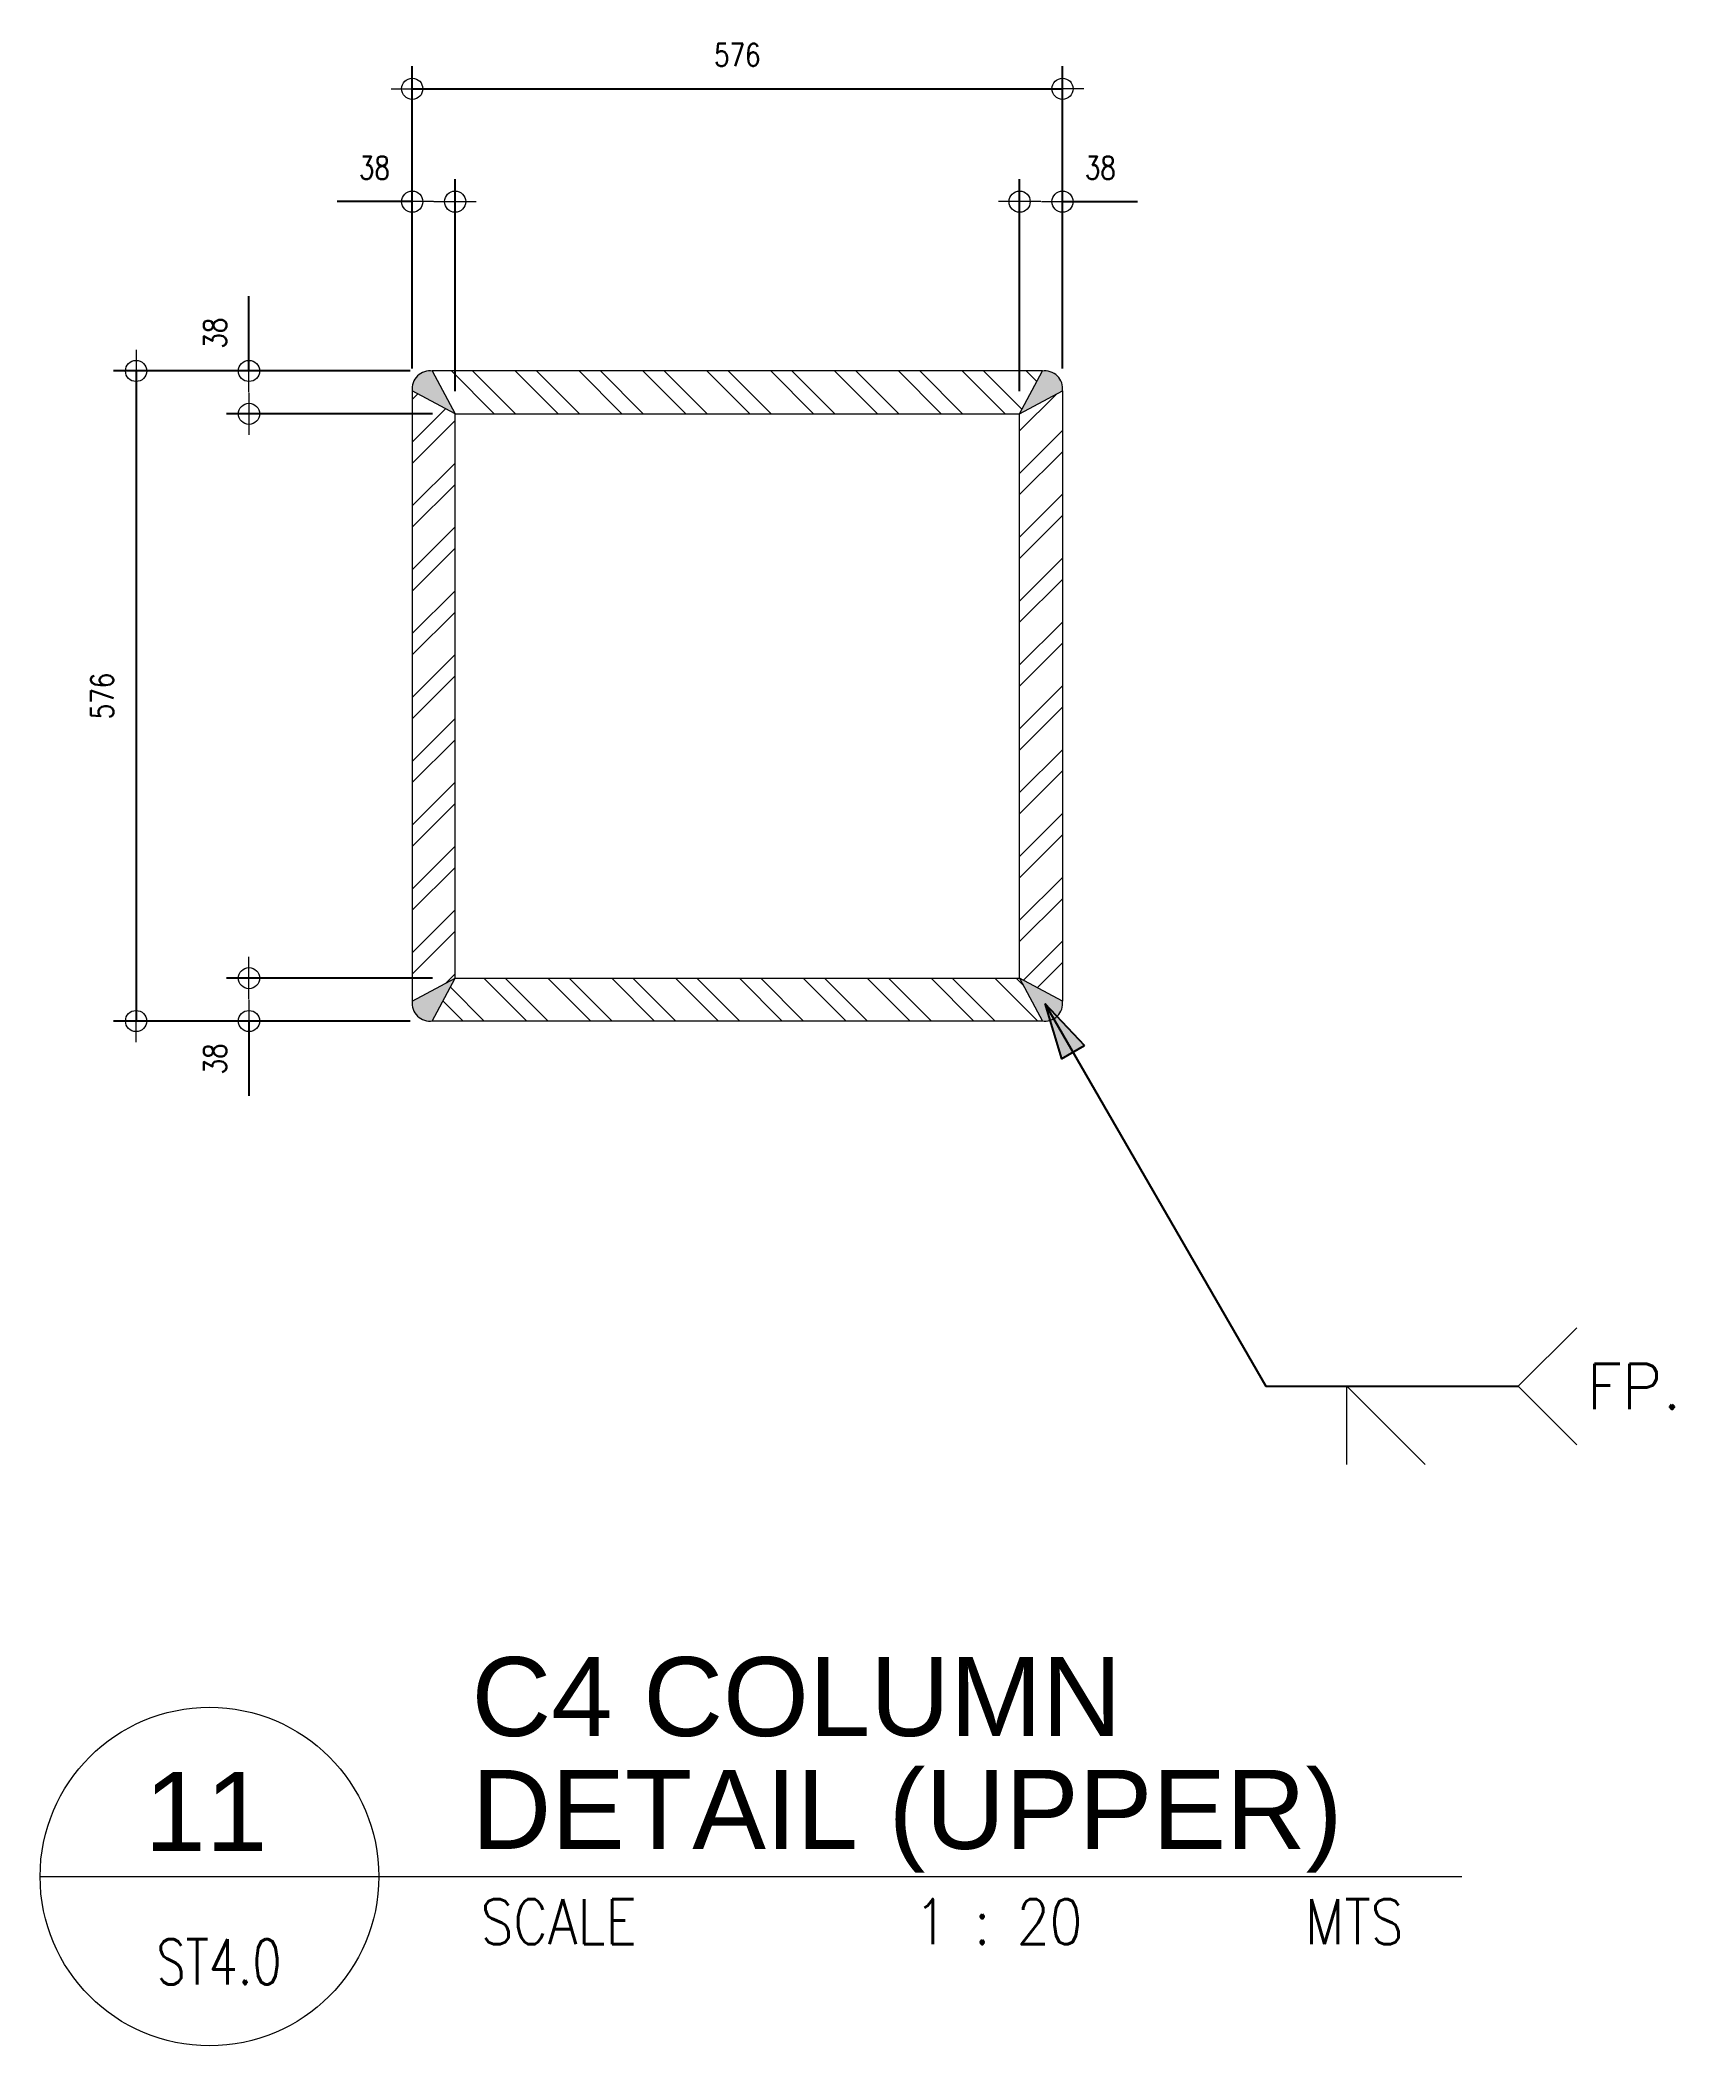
# Model space of a CAD drawing. Header units: millimetres. Extents: x -14320 to 437400, y -59080 to 73710.
# Drawn here: x 46350 to 47798, y 13732 to 15509 of the extents above; entities that cross this region are included whole.
import ezdxf
from ezdxf.enums import TextEntityAlignment as Align

# ---------------------------------------------------------------- set-up
doc = ezdxf.new("R2010")
doc.units = ezdxf.units.MM
doc.header["$LTSCALE"] = 10
doc.header["$MEASUREMENT"] = 0
for name, color, linetype, lineweight in [('S-ANNO-DIMS', 1, 'Continuous', 5), ('S-Anno-Text', 52, 'Continuous', 15), ('S-ANNO-WELD', 1, 'Continuous', 9), ('S-BEAM-IDEN', 2, 'Continuous', 9), ('S-DETL-PATT', 9, 'Continuous', 9), ('WELD', 251, 'Continuous', 5)]:
    doc.layers.add(name, color=color, linetype=linetype, lineweight=lineweight)
doc.styles.add('1', font='simplex.shx', dxfattribs={"width": 0.85, "height": 40})
doc.styles.add('2', font='simplex.shx', dxfattribs={"width": 0.95, "height": 40})
doc.styles.add('40', font='simplex.shx', dxfattribs={"width": 0.8, "height": 20})
doc.styles.add('ROMANSX', font='ROMANS.shx', dxfattribs={"height": 0.09375})
doc.styles.add('SHEETNAME', font='simplex.shx', dxfattribs={"width": 0.75, "height": 200})
doc.styles.add('TITLE1', font='HELV.shx', dxfattribs={"height": 500})
doc.dimstyles.new('ESCA20', dxfattribs={"dimtxt": 40, "dimasz": 0.25, "dimexe": 20, "dimexo": 20, "dimgap": 20, "dimtad": 1, "dimdec": 0, "dimrnd": 1, "dimdsep": 46, "dimtxsty": '40', "dimblk1": 'ESCADIM_ARW', "dimblk2": 'ESCADIM_ARW', "dimsah": 1, "dimcen": 50, "dimclrd": 256, "dimclre": 256, "dimclrt": 52, "dimadec": 0, "dimazin": 0, "dimtfac": 1, "dimtdec": 0, "dimtofl": 0, "dimtmove": 0, "dimatfit": 3, "dimldrblk": 'ESCADIM_ARW', "dimfxl": 1, "dimtolj": 1, "dimtzin": 0, "dimarcsym": 0})
doc.dimstyles.new('ESCA_ARW$7', dxfattribs={"dimtxt": 200, "dimasz": 1, "dimexe": 100, "dimexo": 100, "dimgap": 100, "dimtad": 1, "dimdec": 0, "dimrnd": 1, "dimdsep": 46, "dimtxsty": '1', "dimblk1": 'dim_arw', "dimblk2": 'dim_arw', "dimsah": 1, "dimcen": 50, "dimclrd": 1, "dimclre": 256, "dimclrt": 52, "dimadec": 0, "dimazin": 0, "dimtfac": 1, "dimtofl": 0, "dimtmove": 0, "dimatfit": 3, "dimldrblk": 'dim_arw', "dimfxl": 1, "dimtolj": 1, "dimtzin": 0, "dimarcsym": 0})

msp = doc.modelspace()

# ---------------------------------------------------------------- texts
at = {"layer": 'S-Anno-Text', "color": 5, "style": 'TITLE1'}
for s, p in [('C4 COLUMN ', (46732.5, 14006.5)), ('DETAIL (UPPER)', (46732.5, 13906.5))]:
    msp.add_text(s, height=70, dxfattribs=at).set_placement(p)
msp.add_text('11', height=70, dxfattribs=at).set_placement((46497.2, 13904.6), align=Align.CENTER)
at = {"layer": 'S-Anno-Text', "style": '2', "width": 0.85}
msp.add_text('SCALE', height=40, dxfattribs=at).set_placement((46740.4, 13822))
at = {"layer": 'S-Anno-Text'}
for s, style, width, p in [('1 : 20', '2', 0.85, (47199.4, 13822)), ('ST4.0', 'SHEETNAME', 0.75, (46508.8, 13786.4))]:
    msp.add_text(s, height=40, dxfattribs=dict(at, style=style, width=width)).set_placement(p, align=Align.CENTER)
at = {"layer": 'S-Anno-Text', "style": '2', "width": 0.85}
msp.add_text('MTS', height=40, dxfattribs=at).set_placement((47558.1, 13822), align=Align.RIGHT)
at = {"layer": 'S-Anno-Text', "insert": (47720.4, 14316.2), "char_height": 40, "width": 435.833, "attachment_point": 4, "style": 'ROMANSX'}
msp.add_mtext('FP.', dxfattribs=at)

# ---------------------------------------------------------------- blocks, each defined once
blk = doc.blocks.new('ESCADIM_ARW')
at = {"color": 9}
blk.add_line((75, 0), (-75, 0), dxfattribs=at)
blk.add_circle((0, 0), 37.5, dxfattribs=at)
blk = doc.blocks.new('*D53')
at = {"layer": 'Defpoints', "color": 0, "transparency": 16777216}
for p in [(46698.1, 15216), (46435.4, 14640), (46697.7, 14640)]:
    blk.add_point(p, dxfattribs=at)
at = {"layer": 'S-ANNO-DIMS', "lineweight": -2, "transparency": 16777216}
for p, q in [((46678.1, 15216), (46415.4, 15216)), ((46435.4, 15215.7), (46435.4, 14640.2)), ((46677.7, 14640), (46415.4, 14640))]:
    blk.add_line(p, q, dxfattribs=at)
at = {"layer": 'S-ANNO-DIMS', "lineweight": -2, "transparency": 16777216, "xscale": 0.25, "yscale": 0.25, "zscale": 0.25}
for p, rotation in [((46435.4, 15216), 90), ((46435.4, 14640), 270)]:
    blk.add_blockref('ESCADIM_ARW', p, dxfattribs=dict(at, rotation=rotation))
at = {"layer": 'S-ANNO-DIMS', "color": 52, "transparency": 16777216, "insert": (46405.4, 14928), "char_height": 20, "attachment_point": 5, "rotation": 90, "style": '40'}
blk.add_mtext('\\A1;576', dxfattribs=at)
blk = doc.blocks.new('*D54')
at = {"layer": 'Defpoints', "color": 0, "transparency": 16777216}
for p in [(47256, 15466), (46680, 15198.3), (47256, 15198.3)]:
    blk.add_point(p, dxfattribs=at)
at = {"layer": 'S-ANNO-DIMS', "lineweight": -2, "transparency": 16777216}
for p, q in [((46680, 15218.3), (46680, 15486)), ((47256, 15218.3), (47256, 15486)), ((46680.3, 15466), (47255.8, 15466))]:
    blk.add_line(p, q, dxfattribs=at)
at = {"layer": 'S-ANNO-DIMS', "lineweight": -2, "transparency": 16777216, "xscale": 0.25, "yscale": 0.25, "zscale": 0.25, "rotation": 180}
blk.add_blockref('ESCADIM_ARW', (46680, 15466), dxfattribs=at)
at = {"layer": 'S-ANNO-DIMS', "lineweight": -2, "transparency": 16777216, "xscale": 0.25, "yscale": 0.25, "zscale": 0.25}
blk.add_blockref('ESCADIM_ARW', (47256, 15466), dxfattribs=at)
at = {"layer": 'S-ANNO-DIMS', "color": 52, "transparency": 16777216, "insert": (46968, 15496), "char_height": 20, "attachment_point": 5, "style": '40'}
blk.add_mtext('\\A1;576', dxfattribs=at)
blk = doc.blocks.new('*D49')
at = {"layer": 'Defpoints', "color": 0, "transparency": 16777216}
for p in [(46535.4, 15216), (46698.1, 15216), (46718, 15178)]:
    blk.add_point(p, dxfattribs=at)
at = {"layer": 'S-ANNO-DIMS', "lineweight": -2, "transparency": 16777216}
for p, q in [((46535.4, 15216.2), (46535.4, 15282.4)), ((46678.1, 15216), (46515.4, 15216)), ((46698, 15178), (46515.4, 15178)), ((46535.4, 15177.7), (46535.4, 15177.5))]:
    blk.add_line(p, q, dxfattribs=at)
at = {"layer": 'S-ANNO-DIMS', "lineweight": -2, "transparency": 16777216, "xscale": 0.25, "yscale": 0.25, "zscale": 0.25}
for p, rotation in [((46535.4, 15216), 270), ((46535.4, 15178), 90)]:
    blk.add_blockref('ESCADIM_ARW', p, dxfattribs=dict(at, rotation=rotation))
at = {"layer": 'S-ANNO-DIMS', "color": 52, "transparency": 16777216, "insert": (46505.4, 15249.5), "char_height": 20, "attachment_point": 5, "rotation": 90, "style": '40'}
blk.add_mtext('\\A1;38', dxfattribs=at)
blk = doc.blocks.new('*D50')
at = {"layer": 'Defpoints', "color": 0, "transparency": 16777216}
for p in [(46718, 14678), (46535.4, 14640), (46698.1, 14640)]:
    blk.add_point(p, dxfattribs=at)
at = {"layer": 'S-ANNO-DIMS', "lineweight": -2, "transparency": 16777216}
for p, q in [((46698, 14678), (46515.4, 14678)), ((46535.4, 14678.2), (46535.4, 14678.5)), ((46678.1, 14640), (46515.4, 14640)), ((46535.4, 14639.7), (46535.4, 14573.6))]:
    blk.add_line(p, q, dxfattribs=at)
at = {"layer": 'S-ANNO-DIMS', "lineweight": -2, "transparency": 16777216, "xscale": 0.25, "yscale": 0.25, "zscale": 0.25}
for p, rotation in [((46535.4, 14678), 270), ((46535.4, 14640), 90)]:
    blk.add_blockref('ESCADIM_ARW', p, dxfattribs=dict(at, rotation=rotation))
at = {"layer": 'S-ANNO-DIMS', "color": 52, "transparency": 16777216, "insert": (46505.4, 14606.5), "char_height": 20, "attachment_point": 5, "rotation": 90, "style": '40'}
blk.add_mtext('\\A1;38', dxfattribs=at)
blk = doc.blocks.new('*D51')
at = {"layer": 'Defpoints', "color": 0, "transparency": 16777216}
for p in [(47256, 15366), (47256, 15203.4), (47218, 15178)]:
    blk.add_point(p, dxfattribs=at)
at = {"layer": 'S-ANNO-DIMS', "lineweight": -2, "transparency": 16777216}
for p, q in [((47218, 15198), (47218, 15386)), ((47256, 15223.4), (47256, 15386)), ((47217.8, 15366), (47217.5, 15366)), ((47256.3, 15366), (47322.4, 15366))]:
    blk.add_line(p, q, dxfattribs=at)
at = {"layer": 'S-ANNO-DIMS', "lineweight": -2, "transparency": 16777216, "xscale": 0.25, "yscale": 0.25, "zscale": 0.25}
blk.add_blockref('ESCADIM_ARW', (47218, 15366), dxfattribs=at)
at = {"layer": 'S-ANNO-DIMS', "lineweight": -2, "transparency": 16777216, "xscale": 0.25, "yscale": 0.25, "zscale": 0.25, "rotation": 180}
blk.add_blockref('ESCADIM_ARW', (47256, 15366), dxfattribs=at)
at = {"layer": 'S-ANNO-DIMS', "color": 52, "transparency": 16777216, "insert": (47289.5, 15396), "char_height": 20, "attachment_point": 5, "style": '40'}
blk.add_mtext('\\A1;38', dxfattribs=at)
blk = doc.blocks.new('*D52')
at = {"layer": 'Defpoints', "color": 0, "transparency": 16777216}
for p in [(46680, 15366), (46680, 15203.4), (46718, 15178)]:
    blk.add_point(p, dxfattribs=at)
at = {"layer": 'S-ANNO-DIMS', "lineweight": -2, "transparency": 16777216}
for p, q in [((46680, 15223.4), (46680, 15386)), ((46718, 15198), (46718, 15386)), ((46679.8, 15366), (46613.6, 15366)), ((46718.3, 15366), (46718.5, 15366))]:
    blk.add_line(p, q, dxfattribs=at)
at = {"layer": 'S-ANNO-DIMS', "lineweight": -2, "transparency": 16777216, "xscale": 0.25, "yscale": 0.25, "zscale": 0.25}
blk.add_blockref('ESCADIM_ARW', (46680, 15366), dxfattribs=at)
at = {"layer": 'S-ANNO-DIMS', "lineweight": -2, "transparency": 16777216, "xscale": 0.25, "yscale": 0.25, "zscale": 0.25, "rotation": 180}
blk.add_blockref('ESCADIM_ARW', (46718, 15366), dxfattribs=at)
at = {"layer": 'S-ANNO-DIMS', "color": 52, "transparency": 16777216, "insert": (46646.5, 15396), "char_height": 20, "attachment_point": 5, "style": '40'}
blk.add_mtext('\\A1;38', dxfattribs=at)
blk = doc.blocks.new('dim_arw')
h = blk.add_hatch(color=256)
h.paths.add_polyline_path([(-125.6, 29.5), (0, 0), (-125.6, -29.5, -0.115681), (-132.5, 0, -0.115681)])
h.paths.add_polyline_path([(-249, 58.4), (-125.6, 29.5, 0.115681), (-132.5, 0, 0.115681), (-125.6, -29.5), (-249, -58.4)])
for p, q in [((0, 0), (-249, 58.4)), ((-249, 58.4), (-249, -58.4)), ((0, 0), (-249, -58.4))]:
    blk.add_line(p, q)

# ---------------------------------------------------------------- dimensions: what is measured, and where the dimension line sits
at = {"layer": 'S-ANNO-DIMS'}
for base, p1, p2, picture, middle in [((47256, 15466), (46680, 15198.3), (47256, 15198.3), '*D54', (46968, 15496)), ((46680, 15366), (46718, 15178), (46680, 15203.4), '*D52', (46646.5, 15396))]:
    dim = msp.add_linear_dim(base=base, p1=p1, p2=p2, dimstyle='ESCA20', dxfattribs=at)
    dim.commit()
    dim.dimension.update_dxf_attribs({"geometry": picture, "text_midpoint": middle})
for base, p1, p2, angle, picture, middle in [((47256, 15366), (47218, 15178), (47256, 15203.4), 180, '*D51', (47289.5, 15396)), ((46535.4, 15216), (46718, 15178), (46698.1, 15216), 270, '*D49', (46505.4, 15249.5)), ((46435.4, 14640), (46698.1, 15216), (46697.7, 14640), 90, '*D53', (46405.4, 14928)), ((46535.4, 14640), (46718, 14678), (46698.1, 14640), 90, '*D50', (46505.4, 14606.5))]:
    dim = msp.add_linear_dim(base=base, p1=p1, p2=p2, angle=angle, dimstyle='ESCA20', dxfattribs=at)
    dim.commit()
    dim.dimension.update_dxf_attribs({"geometry": picture, "text_midpoint": middle})

# ---------------------------------------------------------------- hatches: boundary and pattern name
at = {"layer": 'S-DETL-PATT'}
h = msp.add_hatch(dxfattribs=at)
h.set_pattern_fill('ANSI32', color=256, scale=106.666667, angle=90, style=0)
h.set_pattern_definition([(135, (-17165.34, 8724.68), (-28.284271, -28.284271), []), (135, (-17165.34, 8743.538), (-28.284271, -28.284271), [])])
h.paths.add_polyline_path([(46718, 14678), (47218, 14678), (47238.3, 14640), (46697.7, 14640)])
h.paths.add_polyline_path([(46718, 15178), (47218, 15178), (47238.3, 15216), (46697.7, 15216)])
h = msp.add_hatch(dxfattribs=at)
h.set_pattern_fill('ANSI32', color=256, scale=106.666667, style=0)
h.set_pattern_definition([(45, (-17165.34, 8724.68), (-28.284271, 28.284271), []), (45, (-17146.484, 8724.68), (-28.284271, 28.284271), [])])
h.paths.add_polyline_path([(47218, 15178), (47256, 15198.3), (47256, 14657.7), (47218, 14678)])
h.paths.add_polyline_path([(46718, 15178), (46680, 15198.3), (46680, 14657.7), (46718, 14678)])
at = {"layer": 'WELD'}
h = msp.add_hatch(color=256, dxfattribs=at)
h.paths.add_polyline_path([(46697.6, 15216.1, 0.494315), (46680, 15198.3), (46718, 15178)])
h.paths.add_polyline_path([(47256, 15198.3, 0.494315), (47238.4, 15216.1), (47218, 15178)])
h.paths.add_polyline_path([(47238.4, 14639.9, 0.494315), (47256, 14657.7), (47218, 14678)])
h.paths.add_polyline_path([(46718, 14678), (46680, 14657.7, 0.494315), (46697.6, 14639.9)])

# ---------------------------------------------------------------- linework, layer by layer
at = {"layer": 'S-Anno-Text', "color": 1}
msp.add_line((46350.4, 13882), (47609.6, 13882), dxfattribs=at)
msp.add_circle((46500.4, 13882), 150, dxfattribs=at)
at = {"layer": 'S-ANNO-WELD'}
for points in [[(47711.6, 14368.3), (47659.6, 14316.4), (47711.6, 14264.5)], [(47507.8, 14247.2), (47507.8, 14316.4), (47577.1, 14247.2)]]:
    msp.add_lwpolyline(points, dxfattribs=at)
at = {"layer": 'S-BEAM-IDEN'}
for points in [[(46718, 15178), (47218, 15178), (47238.3, 15216), (46697.7, 15216)], [(46718, 15178), (46680, 15198.3), (46680, 14657.7), (46718, 14678)], [(47218, 15178), (47256, 15198.3), (47256, 14657.7), (47218, 14678)], [(46718, 14678), (47218, 14678), (47238.3, 14640), (46697.7, 14640)]]:
    msp.add_lwpolyline(points, close=True, dxfattribs=at)
for centre, start, end in [((46695.6, 15200.4), 81.037, 187.7542), ((47240.4, 15200.4), 352.2458, 98.963), ((46695.6, 14655.6), 172.2458, 278.963), ((47240.4, 14655.6), 261.037, 7.7542)]:
    msp.add_arc(centre, 15.7, start, end, dxfattribs=at)

msp.set_redraw_order([(e.dxf.handle, doc.entitydb.next_handle()) for e in msp.query("TEXT MTEXT ATTDEF DIMENSION ARC_DIMENSION")])  # texts and dimensions are drawn at this point

# ---------------------------------------------------------------- leaders
at = {"layer": 'S-ANNO-WELD'}
msp.add_leader([(47240.4, 14655.6), (47436.2, 14316.4), (47659.6, 14316.4)], dimstyle='ESCA_ARW$7', override={"dimscale": 0.2}, dxfattribs=at)

doc.saveas('drawing.dxf')
